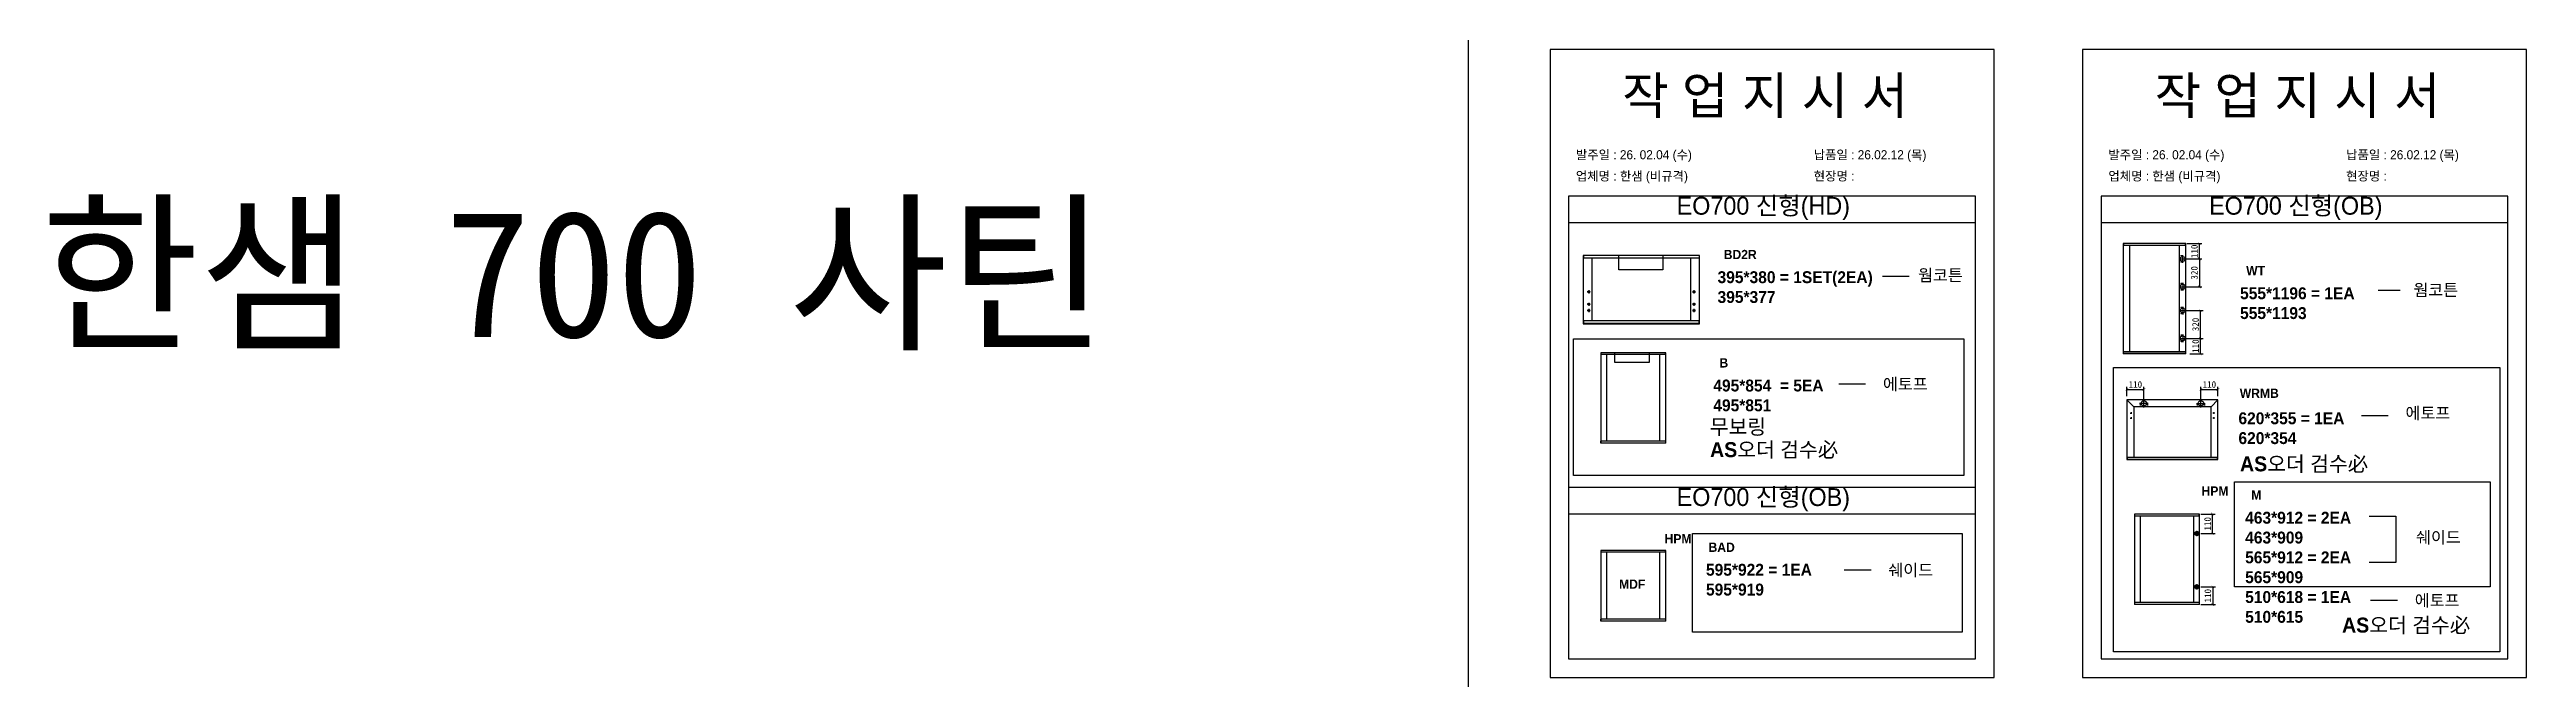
# Model space of a CAD drawing. Header units: millimetres. Extents: x -44117 to 256353, y -2095463 to 65325.
# Drawn here: x 104930 to 114304, y -690905 to -688529 of the extents above; entities that cross this region are included whole.
import ezdxf

# ---------------------------------------------------------------- set-up
doc = ezdxf.new("R2010")
doc.units = ezdxf.units.MM
doc.header["$LTSCALE"] = 10
doc.layers.add('Layer1', color=7, linetype='Continuous', lineweight=70)
doc.styles.add('MtX_Gulim', font='')
doc.styles.get('MtX_Gulim').set_extended_font_data('Gulim', bold=True)
doc.dimstyles.new('ISO-25', dxfattribs={"dimtxt": 2.5, "dimasz": 2.5, "dimexe": 1, "dimexo": 1, "dimtad": 1, "dimtxsty": 'Standard', "dimblk": 'ARCHTICK', "dimcen": 2.5, "dimadec": 0, "dimazin": 0, "dimtfac": 1, "dimtmove": 0, "dimatfit": 3, "dimfxl": 0, "dimarcsym": 0})

msp = doc.modelspace()

# ---------------------------------------------------------------- texts
at = {"linetype": 'Continuous', "style": 'MtX_Gulim'}
for s, height, p in [('BD2R', 35.049344, (111265.72975, -689321.93936)), ('WT', 35.049344, (113243.1656, -689382.82588)), ('B', 35.04934, (111249.64287, -689731.92381)), ('WRMB', 35.049344, (113218.88976, -689846.86255)), ('HPM', 35.049344, (113074.22463, -690216.80562)), ('M', 35.04934, (113262.5121, -690232.17081)), ('HPM', 35.049344, (111042.00203, -690397.46926)), ('BAD', 35.049344, (111208.34054, -690429.73563)), ('MDF', 35.049344, (110869.78421, -690569.22055))]:
    msp.add_text(s, height=height, dxfattribs=at).set_placement(p)
at = {"color": 1, "linetype": 'Continuous', "style": 'MtX_Gulim'}
for s, p in [('무보링', (111213.02566, -689984.72663)), ('AS오더 검수必', (111214.05551, -690071.09344)), ('AS오더 검수必', (113219.71014, -690124.83051)), ('AS오더 검수必', (113605.94561, -690734.97401))]:
    msp.add_text(s, height=56.637867, dxfattribs=at).set_placement(p)
at = {"attachment_point": 1}
for s, width, gutter_width, heights, insert, char_height in [('{\\fGulim|b0|i0|c129|p50;작 업 지 시 서}', 3307.3198183, 12.5, [-155.84554], (110881.54481, -688632.93037), 140), ('{\\fGulim|b0|i0|c129|p50;작 업 지 시 서}', 3307.3198183, 12.5, [-155.84554], (112896.73032, -688632.93037), 140), ('\\pt11;{\\fGulim|b0|i0|c129|p50;발주일 : 26. 02.04 (수)}', 3307.3198183, 12.5, [34.50412], (110706.33545, -688909.65079), 34.3), ('{\\fGulim|b0|i0|c129|p50;납품일 : 26.02.12 (목)}', 3307.3198183, 12.5, [35.09023], (111606.31344, -688909.65079), 34.3), ('\\pt11;{\\fGulim|b0|i0|c129|p50;발주일 : 26. 02.04 (수)}', 3307.3198183, 12.5, [34.50412], (112721.52096, -688909.65079), 34.3), ('{\\fGulim|b0|i0|c129|p50;납품일 : 26.02.12 (목)}', 3307.3198183, 12.5, [35.09023], (113621.49894, -688909.65079), 34.3), ('{\\fGulim|b0|i0|c129|p50;업체명 : 한샘 (비규격)}', 3307.3198183, 12.5, [36.11279], (110706.33545, -688990.30697), 34.3), ('{\\fGulim|b0|i0|c129|p50;현장명 : }', 3307.3198183, 12.5, [-38.2735], (111606.31344, -688990.30697), 34.3), ('{\\fGulim|b0|i0|c129|p50;업체명 : 한샘 (비규격)}', 3307.3198183, 12.5, [36.11279], (112721.52096, -688990.30697), 34.3), ('{\\fGulim|b0|i0|c129|p50;현장명 : }', 3307.3198183, 12.5, [-38.2735], (113621.49894, -688990.30697), 34.3), ('{\\f굴림|b0|i0|c129|p50;한샘} 700 {\\f굴림|b0|i0|c129|p50;사틴}', 5072.1082947, 2395.6482, [-533.35869], (104895.62473, -689137.46306), 479.1296392), ('{\\fGulim|b0|i0|c129|p50;EO700 신형(HD)}', 1597.0710432, 6.03612, [-85.06834], (111087.57113, -689085.98477), 67.6045736), ('{\\fGulim|b0|i0|c129|p50;EO700 신형(OB)}', 1597.0710432, 6.03612, [-85.06834], (113102.75664, -689085.98477), 67.6045736), ('{\\f굴림|b1|i0|c129|p50;395*380 = 1SET(2EA)^J\\C1;395*377}', 13607.1496112, 175, [-126.30952], (111242.50259, -689367.6264), 45), ('{\\f굴림|b1|i0|c129|p50;웜코튼}', 13607.1496112, 175, [-48.57143], (112001.39915, -689360.27306), 45), ('{\\f굴림|b1|i0|c129|p50;555*1196 = 1EA\\P\\C1;555*1193}', 13607.1496112, 175, [-121.36905], (113219.93845, -689428.51292), 45), ('{\\f굴림|b1|i0|c129|p50;웜코튼}', 13607.1496112, 175, [-48.57143], (113876.12868, -689416.16361), 45), ('{\\f굴림|b1|i0|c129|p50;495*854  = 5EA\\P\\C1;495*851}', 13607.1496112, 175, [-121.36905], (111226.41571, -689777.61085), 45), ('{\\f굴림|b1|i0|c129|p50;에토프}', 13607.1496112, 175, [-50.05952], (111868.41513, -689772.23301), 45), ('{\\f굴림|b1|i0|c129|p50;620*355 = 1EA\\P\\C1;620*354}', 13607.1496112, 175, [-121.30952], (113213.88456, -689901.60266), 45), ('{\\f굴림|b1|i0|c129|p50;에토프}', 13607.1496112, 175, [-50.05952], (113846.12286, -689881.80045), 45), ('{\\fGulim|b0|i0|c129|p50;EO700 신형(OB)}', 1597.0710432, 6.03612, [-85.06834], (111087.57113, -690188.37617), 67.6045736), ('{\\f굴림|b1|i0|c129|p50;463*912 = 2EA\\P\\C1;463*909\\P\\C256;565*912 = 2EA\\P\\C1;565*909\\P\\C256;510*618 = 1EA\\P\\C1;510*615}', 13607.1496112, 175, [-421.78571], (113239.28494, -690277.85785), 45), ('{\\f굴림|b1|i0|c129|p50;쉐이드}', 13607.1496112, 175, [-50], (113886.10576, -690352.03321), 45), ('{\\f굴림|b1|i0|c129|p50;595*922 = 1EA\\P\\C1;595*919}', 13607.1496112, 175, [-121.36905], (111198.69772, -690474.75145), 45), ('{\\f굴림|b1|i0|c129|p50;쉐이드}', 13607.1496112, 175, [-50], (111888.90061, -690476.15059), 45), ('{\\f굴림|b1|i0|c129|p50;에토프}', 13607.1496112, 175, [-50.05952], (113881.28436, -690590.6928), 45)]:
    msp.add_mtext_dynamic_manual_height_columns(s, width=width, gutter_width=gutter_width, heights=heights, dxfattribs=dict(at, insert=insert, char_height=char_height))

# ---------------------------------------------------------------- blocks, each defined once
blk = doc.blocks.new('_ArchTick')
at = {"color": 0, "linetype": 'ByBlock', "const_width": 0.15}
blk.add_lwpolyline([(-0.5, -0.5), (0.5, 0.5)], dxfattribs=at)
blk = doc.blocks.new('*D4740')
at = {"color": 0, "lineweight": -2}
for p, q in [((113018, -689263.3), (113075.9, -689263.3)), ((113065.9, -689321.1), (113065.9, -689263.3)), ((113018, -689321.1), (113075.9, -689321.1))]:
    blk.add_line(p, q, dxfattribs=at)
at = {"layer": 'Defpoints', "color": 0}
for p in [(113003, -689263.3), (113065.9, -689263.3), (113003, -689321.1)]:
    blk.add_point(p, dxfattribs=at)
at = {"color": 0, "lineweight": -2, "xscale": 10, "yscale": 10, "zscale": 10}
for p, rotation in [((113065.9, -689263.3), 90), ((113065.9, -689321.1), 270)]:
    blk.add_blockref('_ArchTick', p, dxfattribs=dict(at, rotation=rotation))
at = {"color": 0, "insert": (113047.1, -689292.2), "char_height": 25, "attachment_point": 5, "rotation": 90}
blk.add_mtext('110', dxfattribs=at)
blk = doc.blocks.new('*D4741')
at = {"color": 0, "lineweight": -2}
for p, q in [((113018, -689621.7), (113080.4, -689621.7)), ((113070.4, -689680.2), (113070.4, -689621.7)), ((113029.6, -689680.2), (113080.4, -689680.2))]:
    blk.add_line(p, q, dxfattribs=at)
at = {"layer": 'Defpoints', "color": 0}
for p in [(113003, -689621.7), (113070.4, -689621.7), (113014.6, -689680.2)]:
    blk.add_point(p, dxfattribs=at)
at = {"color": 0, "lineweight": -2, "xscale": 10, "yscale": 10, "zscale": 10}
for p, rotation in [((113070.4, -689621.7), 90), ((113070.4, -689680.2), 270)]:
    blk.add_blockref('_ArchTick', p, dxfattribs=dict(at, rotation=rotation))
at = {"color": 0, "insert": (113051.7, -689650.9), "char_height": 25, "attachment_point": 5, "rotation": 90}
blk.add_mtext('110', dxfattribs=at)
blk = doc.blocks.new('*D4742')
at = {"color": 0, "lineweight": -2}
for p, q in [((113018, -689516.5), (113080.4, -689516.5)), ((113070.4, -689621.7), (113070.4, -689516.5)), ((113018, -689621.7), (113080.4, -689621.7))]:
    blk.add_line(p, q, dxfattribs=at)
at = {"layer": 'Defpoints', "color": 0}
for p in [(113003, -689516.5), (113070.4, -689516.5), (113003, -689621.7)]:
    blk.add_point(p, dxfattribs=at)
at = {"color": 0, "lineweight": -2, "xscale": 10, "yscale": 10, "zscale": 10}
for p, rotation in [((113070.4, -689516.5), 90), ((113070.4, -689621.7), 270)]:
    blk.add_blockref('_ArchTick', p, dxfattribs=dict(at, rotation=rotation))
at = {"color": 0, "insert": (113051.7, -689569.1), "char_height": 25, "attachment_point": 5, "rotation": 90}
blk.add_mtext('320', dxfattribs=at)
blk = doc.blocks.new('*D4743')
at = {"color": 0, "lineweight": -2}
for p, q in [((113018, -689321.1), (113075.9, -689321.1)), ((113065.9, -689321.1), (113065.9, -689426.3)), ((113018, -689426.3), (113075.9, -689426.3))]:
    blk.add_line(p, q, dxfattribs=at)
at = {"layer": 'Defpoints', "color": 0}
for p in [(113003, -689321.1), (113003, -689426.3), (113065.9, -689426.3)]:
    blk.add_point(p, dxfattribs=at)
at = {"color": 0, "lineweight": -2, "xscale": 10, "yscale": 10, "zscale": 10}
for p, rotation in [((113065.9, -689321.1), 90), ((113065.9, -689426.3), 270)]:
    blk.add_blockref('_ArchTick', p, dxfattribs=dict(at, rotation=rotation))
at = {"color": 0, "insert": (113047.1, -689373.7), "char_height": 25, "attachment_point": 5, "rotation": 90}
blk.add_mtext('320', dxfattribs=at)
blk = doc.blocks.new('*D4744')
at = {"color": 0, "lineweight": -2}
for p, q in [((112791.6, -689839.8), (112791.6, -689805.3)), ((112791.6, -689815.3), (112856.1, -689815.3)), ((112856.1, -689852.6), (112856.1, -689805.3))]:
    blk.add_line(p, q, dxfattribs=at)
at = {"layer": 'Defpoints', "color": 0}
for p in [(112791.6, -689854.8), (112856.1, -689815.3), (112856.1, -689867.6)]:
    blk.add_point(p, dxfattribs=at)
at = {"color": 0, "lineweight": -2, "xscale": 10, "yscale": 10, "zscale": 10, "rotation": 180}
blk.add_blockref('_ArchTick', (112791.6, -689815.3), dxfattribs=at)
at = {"color": 0, "lineweight": -2, "xscale": 10, "yscale": 10, "zscale": 10}
blk.add_blockref('_ArchTick', (112856.1, -689815.3), dxfattribs=at)
at = {"color": 0, "insert": (112823.9, -689796.5), "char_height": 25, "attachment_point": 5}
blk.add_mtext('110', dxfattribs=at)
blk = doc.blocks.new('*D4745')
at = {"color": 0, "lineweight": -2}
for p, q in [((113071.7, -689852.6), (113071.7, -689805.3)), ((113071.7, -689815.3), (113136.2, -689815.3)), ((113136.2, -689839.8), (113136.2, -689805.3))]:
    blk.add_line(p, q, dxfattribs=at)
at = {"layer": 'Defpoints', "color": 0}
for p in [(113136.2, -689815.3), (113136.2, -689854.8), (113071.7, -689867.6)]:
    blk.add_point(p, dxfattribs=at)
at = {"color": 0, "lineweight": -2, "xscale": 10, "yscale": 10, "zscale": 10, "rotation": 180}
blk.add_blockref('_ArchTick', (113071.7, -689815.3), dxfattribs=at)
at = {"color": 0, "lineweight": -2, "xscale": 10, "yscale": 10, "zscale": 10}
blk.add_blockref('_ArchTick', (113136.2, -689815.3), dxfattribs=at)
at = {"color": 0, "insert": (113103.9, -689796.5), "char_height": 25, "attachment_point": 5}
blk.add_mtext('110', dxfattribs=at)
blk = doc.blocks.new('*D4746')
at = {"color": 0, "lineweight": -2}
for p, q in [((113071.3, -690286.5), (113125.9, -690286.5)), ((113115.9, -690360.1), (113115.9, -690286.5)), ((113071.3, -690360.1), (113125.9, -690360.1))]:
    blk.add_line(p, q, dxfattribs=at)
at = {"layer": 'Defpoints', "color": 0}
for p in [(113056.3, -690286.5), (113115.9, -690286.5), (113056.3, -690360.1)]:
    blk.add_point(p, dxfattribs=at)
at = {"color": 0, "lineweight": -2, "xscale": 10, "yscale": 10, "zscale": 10}
for p, rotation in [((113115.9, -690286.5), 90), ((113115.9, -690360.1), 270)]:
    blk.add_blockref('_ArchTick', p, dxfattribs=dict(at, rotation=rotation))
at = {"color": 0, "insert": (113097.2, -690323.3), "char_height": 25, "attachment_point": 5, "rotation": 90}
blk.add_mtext('110', dxfattribs=at)
blk = doc.blocks.new('*D4747')
at = {"color": 0, "lineweight": -2}
for p, q in [((113071.3, -690562), (113126.9, -690562)), ((113116.9, -690562), (113116.9, -690628.9)), ((113071.3, -690628.9), (113126.9, -690628.9))]:
    blk.add_line(p, q, dxfattribs=at)
at = {"layer": 'Defpoints', "color": 0}
for p in [(113056.3, -690562), (113056.3, -690628.9), (113116.9, -690628.9)]:
    blk.add_point(p, dxfattribs=at)
at = {"color": 0, "lineweight": -2, "xscale": 10, "yscale": 10, "zscale": 10}
for p, rotation in [((113116.9, -690562), 90), ((113116.9, -690628.9), 270)]:
    blk.add_blockref('_ArchTick', p, dxfattribs=dict(at, rotation=rotation))
at = {"color": 0, "insert": (113098.1, -690595.4), "char_height": 25, "attachment_point": 5, "rotation": 90}
blk.add_mtext('110', dxfattribs=at)

# ---------------------------------------------------------------- dimensions: what is measured, and where the dimension line sits
dim = msp.add_linear_dim(base=(113065.8772, -689263.26322), p1=(113002.95207, -689321.1003), p2=(113002.95207, -689263.26322), angle=90, text='110', dimstyle='ISO-25', override={"dimscale": 10, "dimasz": 1, "dimexo": 1.5, "dimtxsty": 'Standard'})
dim.commit()
dim.dimension.update_dxf_attribs({"geometry": '*D4740', "text_midpoint": (113065.8772, -689292.18176), "dimtype": 160})
for base, p1, p2, text, picture, middle in [((113065.8772, -689426.28285), (113002.95207, -689321.10031), (113002.95207, -689426.28285), '320', '*D4743', (113047.1272, -689373.69158)), ((113070.44866, -689516.49285), (113002.95207, -689621.67537), (113002.95207, -689516.49285), '320', '*D4742', (113051.69866, -689569.08411)), ((113070.44866, -689621.67537), (113014.59061, -689680.18007), (113002.95207, -689621.67537), '110', '*D4741', (113051.69866, -689650.92772)), ((113115.93077, -690286.50385), (113056.317, -690360.12033), (113056.317, -690286.50385), '110', '*D4746', (113097.18077, -690323.31209)), ((113116.88424, -690628.88267), (113056.317, -690561.99829), (113056.317, -690628.88267), '110', '*D4747', (113098.13424, -690595.44048))]:
    dim = msp.add_linear_dim(base=base, p1=p1, p2=p2, angle=90, text=text, dimstyle='ISO-25', override={"dimscale": 10, "dimasz": 1, "dimexo": 1.5, "dimtxsty": 'Standard'})
    dim.commit()
    dim.dimension.update_dxf_attribs({"geometry": picture, "text_midpoint": middle})
for base, p1, p2, picture, middle in [((112856.11566, -689815.25119), (112791.5956, -689854.83159), (112856.11566, -689867.55802), '*D4744', (112823.85563, -689796.50119)), ((113136.18548, -689815.25119), (113071.66543, -689867.55802), (113136.18548, -689854.83159), '*D4745', (113103.92546, -689796.50119))]:
    dim = msp.add_linear_dim(base=base, p1=p1, p2=p2, text='110', dimstyle='ISO-25', override={"dimscale": 10, "dimasz": 1, "dimexo": 1.5, "dimtxsty": 'Standard'})
    dim.commit()
    dim.dimension.update_dxf_attribs({"geometry": picture, "text_midpoint": middle})

# ---------------------------------------------------------------- linework, layer by layer
for p, q in [((112218.7382, -689083.93758), (110678.7382, -689083.93758)), ((114233.92371, -689083.93758), (112693.92371, -689083.93758)), ((112218.7382, -689183.93758), (110678.7382, -689183.93758)), ((114233.92371, -689183.93758), (112693.92371, -689183.93758)), ((112777.67503, -689262.78391), (112777.67503, -689679.99177)), ((113014.6686, -689263.26322), (112777.67503, -689263.26322)), ((113014.6686, -689270.50617), (112777.67503, -689270.50617)), ((113014.40232, -689262.51763), (112777.94132, -689262.51763)), ((112779.00646, -689262.51763), (112779.00646, -689270.50617)), ((112801.37439, -689269.9736), (112801.37439, -689672.26952)), ((112990.70296, -689672.26952), (112990.70296, -689270.50617)), ((113013.33718, -689270.50617), (113013.33718, -689262.51763)), ((113014.6686, -689679.99177), (113014.6686, -689262.78391)), ((110733.75196, -689307.97759), (110733.75196, -689566.41966)), ((111174.36236, -689308.64406), (110733.75196, -689308.64406)), ((111174.36236, -689318.71516), (110733.75196, -689318.71516)), ((111173.9921, -689307.60733), (110734.12222, -689307.60733)), ((110735.60326, -689307.60733), (110735.60326, -689318.71516)), ((110767.07543, -689318.71516), (110767.07543, -689555.68209)), ((111141.03888, -689555.68209), (111141.03888, -689318.71516)), ((111172.51105, -689307.60733), (111172.51105, -689318.71516)), ((111174.36236, -689566.41966), (111174.36236, -689307.97759)), ((112988.42748, -689321.1003), (113017.47666, -689321.1003)), ((113000.28922, -689309.11748), (112996.02866, -689309.11748)), ((113000.28922, -689333.08312), (112996.02866, -689333.08312)), ((112998.15894, -689306.9872), (112998.15894, -689311.24776)), ((112998.15894, -689330.95285), (112998.15894, -689335.2134)), ((113002.95207, -689335.6249), (113002.95207, -689306.57572)), ((110760.96613, -689445.34436), (110748.74752, -689445.34436)), ((110754.85682, -689439.23506), (110754.85682, -689451.45366)), ((111147.14819, -689445.34436), (111159.36679, -689445.34436)), ((111153.25749, -689439.23506), (111153.25749, -689451.45366)), ((111968.19477, -689387.46986), (111866.57781, -689387.46986)), ((112988.42748, -689426.28285), (113017.47666, -689426.28285)), ((113000.28922, -689414.30002), (112996.02866, -689414.30002)), ((113000.28922, -689438.26566), (112996.02866, -689438.26566)), ((112998.15894, -689412.16974), (112998.15894, -689416.4303)), ((112998.15894, -689436.13538), (112998.15894, -689440.39594)), ((113002.95207, -689411.75826), (113002.95207, -689440.80744)), ((111174.36236, -689555.68209), (110733.75196, -689555.68209)), ((111174.36236, -689565.75319), (110733.75196, -689565.75319)), ((110734.12222, -689566.78992), (111173.9921, -689566.78992)), ((110735.60326, -689555.68209), (110735.60326, -689566.78992)), ((110760.96613, -689492.73775), (110748.74752, -689492.73775)), ((110760.96613, -689516.43444), (110748.74752, -689516.43444)), ((110754.85682, -689486.62844), (110754.85682, -689498.84705)), ((110754.85682, -689510.32514), (110754.85682, -689522.54375)), ((111147.14819, -689492.73775), (111159.36679, -689492.73775)), ((111147.14819, -689516.43444), (111159.36679, -689516.43444)), ((111153.25749, -689486.62844), (111153.25749, -689498.84705)), ((111153.25749, -689510.32514), (111153.25749, -689522.54375)), ((111172.51105, -689566.78992), (111172.51105, -689555.68209)), ((112988.42748, -689516.49285), (113017.47666, -689516.49285)), ((113000.28922, -689504.51002), (112996.02866, -689504.51002)), ((113000.28922, -689528.47566), (112996.02866, -689528.47566)), ((112998.15894, -689502.37974), (112998.15894, -689506.6403)), ((112998.15894, -689526.34538), (112998.15894, -689530.60594)), ((113002.95207, -689501.96825), (113002.95207, -689531.01743)), ((112988.42748, -689621.67538), (113017.47666, -689621.67538)), ((113000.28922, -689609.69254), (112996.02866, -689609.69254)), ((113000.28922, -689633.65818), (112996.02866, -689633.65818)), ((112998.15894, -689607.56226), (112998.15894, -689611.82282)), ((112998.15894, -689631.52791), (112998.15894, -689635.78846)), ((113002.95207, -689607.15078), (113002.95207, -689636.19996)), ((110800.1183, -689676.17549), (110800.1183, -690018.06238)), ((111046.61894, -689676.61822), (110800.1183, -689676.61822)), ((111046.61894, -689683.30838), (110800.1183, -689683.30838)), ((111046.37298, -689675.92953), (110800.36426, -689675.92953)), ((110822.0089, -689682.81646), (110822.0089, -690010.92949)), ((111024.48238, -690010.92949), (111024.48238, -689683.30838)), ((111045.38913, -689683.30838), (111045.38913, -689675.92953)), ((111046.61894, -690018.06238), (111046.61894, -689676.17549)), ((113014.6686, -689672.26952), (112777.67503, -689672.26952)), ((113014.6686, -689679.51247), (112777.67503, -689679.51247)), ((113014.40232, -689680.25807), (112777.94132, -689680.25807)), ((112779.00646, -689680.25807), (112779.00646, -689672.26952)), ((113013.33718, -689672.26952), (113013.33718, -689680.25807)), ((111802.9563, -689794.8383), (111701.33479, -689794.8383)), ((112791.29964, -689854.83159), (112791.29964, -690079.17191)), ((112817.64039, -689881.17234), (112791.38633, -689854.62231)), ((113136.18548, -689854.53562), (112791.5956, -689854.53562)), ((112856.11565, -689883.70143), (112856.11565, -689851.4146)), ((113071.66544, -689883.70143), (113071.66544, -689851.4146)), ((113110.14069, -689881.17234), (113136.39475, -689854.62231)), ((113136.48144, -690079.17191), (113136.48144, -689854.83159)), ((112804.618, -689904.25749), (112810.53727, -689904.25749)), ((112804.618, -689923.19915), (112810.53727, -689923.19915)), ((112807.57764, -689901.29785), (112807.57764, -689907.21712)), ((112807.57764, -689920.23952), (112807.57764, -689926.15879)), ((112817.64039, -689881.17234), (112817.64039, -690071.1809)), ((113110.14069, -689881.17234), (112817.64039, -689881.17234)), ((112872.25907, -689867.55802), (112839.97224, -689867.55802)), ((112845.165, -689873.47729), (112840.42959, -689873.47729)), ((112842.7973, -689871.10958), (112842.7973, -689875.84499)), ((112871.80172, -689873.47729), (112867.0663, -689873.47729)), ((112869.43401, -689871.10958), (112869.43401, -689875.84499)), ((113055.52202, -689867.55802), (113087.80885, -689867.55802)), ((113060.71479, -689873.47729), (113055.97938, -689873.47729)), ((113058.34708, -689871.10958), (113058.34708, -689875.84499)), ((113087.35151, -689873.47729), (113082.61609, -689873.47729)), ((113084.9838, -689871.10958), (113084.9838, -689875.84499)), ((113110.14069, -690070.58897), (113110.14069, -689881.17234)), ((113123.16309, -689904.25749), (113117.24382, -689904.25749)), ((113123.16309, -689923.19915), (113117.24382, -689923.19915)), ((113120.20345, -689901.29785), (113120.20345, -689907.21712)), ((113120.20345, -689920.23952), (113120.20345, -689926.15879)), ((113780.66403, -689914.42554), (113679.04252, -689914.42554)), ((111046.61894, -690010.92949), (110800.1183, -690010.92949)), ((111046.61894, -690017.61965), (110800.1183, -690017.61965)), ((111046.37298, -690018.30835), (110800.36426, -690018.30835)), ((110801.34811, -690018.30835), (110801.34811, -690010.92949)), ((111045.38913, -690010.92949), (111045.38913, -690018.30835)), ((112791.29964, -690070.58897), (113136.48144, -690070.58897)), ((112791.29964, -690078.63918), (113136.18548, -690078.63918)), ((112791.5956, -690079.46788), (113136.18548, -690079.46788)), ((112792.77946, -690070.58897), (112792.77946, -690079.46788)), ((113135.00162, -690079.46788), (113135.00162, -690070.58897)), ((112218.7382, -690186.32898), (110678.7382, -690186.32898)), ((112218.7382, -690286.32898), (110678.7382, -690286.32898)), ((112820.45434, -690286.74982), (112820.45434, -690628.6367)), ((113066.95498, -690287.19255), (112820.45434, -690287.19255)), ((113066.95498, -690293.88271), (112820.45434, -690293.88271)), ((113066.70902, -690286.50385), (112820.7003, -690286.50385)), ((112842.34494, -690293.39078), (112842.34494, -690621.50382)), ((113044.81842, -690621.50382), (113044.81842, -690293.88271)), ((113065.72517, -690293.88271), (113065.72517, -690286.50385)), ((113066.95498, -690628.6367), (113066.95498, -690286.74982)), ((110800.1183, -690424.00512), (110800.1183, -690691.72947)), ((111046.61894, -690424.44785), (110800.1183, -690424.44785)), ((111046.61894, -690431.13801), (110800.1183, -690431.13801)), ((111046.37298, -690423.75916), (110800.36426, -690423.75916)), ((110822.0089, -690430.64609), (110822.0089, -690684.59659)), ((111024.48238, -690684.59659), (111024.48238, -690431.13801)), ((111045.38913, -690431.13801), (111045.38913, -690423.75916)), ((111046.61894, -690691.72947), (111046.61894, -690424.00512)), ((111823.44178, -690498.75588), (111721.82027, -690498.75588)), ((111046.61894, -690684.59659), (110800.1183, -690684.59659)), ((111046.61894, -690691.28675), (110800.1183, -690691.28675)), ((111046.37298, -690691.97544), (110800.36426, -690691.97544)), ((110801.34811, -690691.97544), (110801.34811, -690684.59659)), ((111045.38913, -690684.59659), (111045.38913, -690691.97544)), ((113066.95498, -690621.50382), (112820.45434, -690621.50382)), ((113066.95498, -690628.19398), (112820.45434, -690628.19398)), ((113066.70902, -690628.88267), (112820.7003, -690628.88267)), ((112821.68415, -690628.88267), (112821.68415, -690621.50382)), ((113065.72517, -690621.50382), (113065.72517, -690628.88267)), ((113815.82553, -690613.29809), (113714.20402, -690613.29809))]:
    msp.add_line(p, q)
at = {"color": 1}
for p in [(110300.49669, 21924.9366), (110300.49669, 14161.07811), (110300.49669, 18584.38997), (110300.49669, 10820.53148), (110300.49669, 18627.87121), (110300.49669, 10864.01272), (110300.49669, 15287.32457), (110300.49669, 7523.46608), (110300.49669, 3746.75115), (110300.49669, 21924.9366), (110300.49669, 14161.07811), (110300.49669, 18584.38997), (110300.49669, 10820.53148), (110300.49669, 18627.87121), (110300.49669, 10864.01272), (110300.49669, 15287.32457), (110300.49669, 7523.46608), (110300.49669, 3746.75115), (110300.49669, 21924.9366), (110300.49669, 14161.07811), (110300.49669, 18584.38997), (110300.49669, 10820.53148), (110300.49669, 18627.87121), (110300.49669, 10864.01272), (110300.49669, 15287.32457), (110300.49669, 7523.46608), (110300.49669, 3746.75115), (110300.49669, 21924.9366), (110300.49669, 14161.07811), (110300.49669, 18584.38997), (110300.49669, 10820.53148), (110300.49669, 18627.87121), (110300.49669, 10864.01272), (110300.49669, 15287.32457), (110300.49669, 7523.46608), (110300.49669, 3746.75115), (110300.49669, 21924.9366), (110300.49669, 14161.07811), (110300.49669, 18584.38997), (110300.49669, 10820.53148), (110300.49669, 18627.87121), (110300.49669, 10864.01272), (110300.49669, 15287.32457), (110300.49669, 7523.46608), (110300.49669, 3746.75115), (110300.49669, 21924.9366), (110300.49669, 14161.07811), (110300.49669, 18584.38997), (110300.49669, 10820.53148), (110300.49669, 18627.87121), (110300.49669, 10864.01272), (110300.49669, 15287.32457), (110300.49669, 7523.46608), (110300.49669, 3746.75115), (110300.49669, 21924.9366), (110300.49669, 14161.07811), (110300.49669, 18584.38997), (110300.49669, 10820.53148), (110300.49669, 18627.87121), (110300.49669, 10864.01272), (110300.49669, 15287.32457), (110300.49669, 7523.46608), (110300.49669, 3746.75115), (110300.49669, 21924.9366), (110300.49669, 14161.07811), (110300.49669, 18584.38997), (110300.49669, 10820.53148), (110300.49669, 18627.87121), (110300.49669, 10864.01272), (110300.49669, 15287.32457), (110300.49669, 7523.46608), (110300.49669, 3746.75115), (110300.49669, 21924.9366), (110300.49669, 14161.07811), (110300.49669, 18584.38997), (110300.49669, 10820.53148), (110300.49669, 18627.87121), (110300.49669, 10864.01272), (110300.49669, 15287.32457), (110300.49669, 7523.46608), (110300.49669, 3746.75115), (110300.49669, 21924.9366), (110300.49669, 14161.07811), (110300.49669, 18584.38997), (110300.49669, 10820.53148), (110300.49669, 18627.87121), (110300.49669, 10864.01272), (110300.49669, 15287.32457), (110300.49669, 7523.46608), (110300.49669, 3746.75115), (110300.49669, 12702.87182), (110300.49669, 4939.01333), (110300.49669, 9362.32519), (110300.49669, 1598.4667), (110300.49669, 9405.80642), (110300.49669, 1641.94794), (110300.49669, 6065.25979), (110300.49669, -1698.5987), (110300.49669, -5475.31363), (110300.49669, 12702.87182), (110300.49669, 4939.01333), (110300.49669, 9362.32519), (110300.49669, 1598.4667), (110300.49669, 9405.80642), (110300.49669, 1641.94794), (110300.49669, 6065.25979), (110300.49669, -1698.5987), (110300.49669, -5475.31363), (110300.49669, 12702.87182), (110300.49669, 4939.01333), (110300.49669, 9362.32519), (110300.49669, 1598.4667), (110300.49669, 9405.80642), (110300.49669, 1641.94794), (110300.49669, 6065.25979), (110300.49669, -1698.5987), (110300.49669, -5475.31363), (110300.49669, 12702.87182), (110300.49669, 4939.01333), (110300.49669, 9362.32519), (110300.49669, 1598.4667), (110300.49669, 9405.80642), (110300.49669, 1641.94794), (110300.49669, 6065.25979), (110300.49669, -1698.5987), (110300.49669, -5475.31363), (110300.49669, 12702.87182), (110300.49669, 4939.01333), (110300.49669, 9362.32519), (110300.49669, 1598.4667), (110300.49669, 9405.80642), (110300.49669, 1641.94794), (110300.49669, 6065.25979), (110300.49669, -1698.5987), (110300.49669, -5475.31363)]:
    msp.add_xline(p, (0, 1), dxfattribs=at)
for points in [[(110608.7382, -690904.76786), (112288.7382, -690904.76786), (112288.7382, -688528.76786), (110608.7382, -688528.76786)], [(112623.92371, -690904.76786), (114303.92371, -690904.76786), (114303.92371, -688528.76786), (112623.92371, -688528.76786)], [(113198.56364, -690164.87014), (114166.46089, -690164.87014), (114166.46089, -690561.6839), (113198.56364, -690561.6839)], [(111148.07296, -690359.87161), (112167.80032, -690359.87161), (112167.80032, -690733.53057), (111148.07296, -690733.53057)]]:
    msp.add_lwpolyline(points, close=True)
for points in [[(110678.7382, -689083.93758), (110678.7382, -690834.76786), (112218.7382, -690834.76786), (112218.7382, -689083.93758)], [(112693.92371, -689083.93758), (112693.92371, -690834.76786), (114233.92371, -690834.76786), (114233.92371, -689083.93758)], [(111035.47163, -689307.60733), (111035.47163, -689361.72218), (110868.34173, -689361.72218), (110868.34173, -689307.60733)], [(113742.90967, -689439.15089), (113826.29142, -689439.15089)], [(110983.26291, -689675.92953), (110983.26291, -689712.4777), (110853.84027, -689712.4777), (110853.84027, -689675.92953)], [(113708.79677, -690294.09587), (113810.0463, -690294.09587), (113810.0463, -690470.07718), (113708.79677, -690470.07718)]]:
    msp.add_lwpolyline(points)
for points in [[(110697.15056, -689624.01627), (112174.42934, -689624.01627), (112174.42934, -690140.87099), (110697.15056, -690140.87099)], [(112741.42667, -689732.01577), (114203.27695, -689732.01577), (114203.27695, -690807.72024), (112741.42667, -690807.72024)]]:
    msp.add_lwpolyline(points, close=True, dxfattribs=at)
for centre, radius in [((113002.95207, -689321.1003), 9.31997), ((112998.15894, -689309.11748), 0.85211), ((112998.15894, -689333.08312), 0.85211), ((110754.85682, -689445.34436), 3.70261), ((111153.25749, -689445.34436), 3.70261), ((113002.95207, -689426.28285), 9.31997), ((112998.15894, -689414.30002), 0.85211), ((112998.15894, -689438.26566), 0.85211), ((110754.85682, -689492.73775), 3.70261), ((110754.85682, -689516.43444), 3.70261), ((111153.25749, -689492.73775), 3.70261), ((111153.25749, -689516.43444), 3.70261), ((113002.95207, -689516.49285), 9.31997), ((112998.15894, -689504.51002), 0.85211), ((112998.15894, -689528.47566), 0.85211), ((113002.95207, -689621.67538), 9.31997), ((112998.15894, -689609.69254), 0.85211), ((112998.15894, -689633.65818), 0.85211), ((112807.57764, -689904.25749), 0.88789), ((112807.57764, -689923.19915), 0.88789), ((112842.7973, -689873.47729), 0.94708), ((112856.11565, -689867.55802), 10.35872), ((112869.43401, -689873.47729), 0.94708), ((113058.34708, -689873.47729), 0.94708), ((113071.66544, -689867.55802), 10.35872), ((113084.9838, -689873.47729), 0.94708), ((113120.20345, -689904.25749), 0.88789), ((113120.20345, -689923.19915), 0.88789)]:
    msp.add_circle(centre, radius)
for centre, radius, start, end in [((112777.94132, -689262.78391), 0.26628, 90, 180), ((113014.40232, -689262.78391), 0.26628, 0, 90), ((110734.12222, -689307.97759), 0.37026, 90, 180), ((111173.9921, -689307.97759), 0.37026, 0, 90), ((110734.12222, -689566.41966), 0.37026, 180, 270), ((111173.9921, -689566.41966), 0.37026, 270, 0), ((111046.37298, -689676.17549), 0.24596, 0, 90), ((112777.94132, -689679.99178), 0.26628, 180, 270), ((113014.40232, -689679.99178), 0.26628, 270, 0), ((112791.5956, -689854.83159), 0.29596, 90, 180), ((113136.18548, -689854.83159), 0.29596, 0, 90), ((110800.36426, -690018.06239), 0.24596, 180, 270), ((111046.37298, -690018.06239), 0.24596, 270, 0), ((112791.5956, -690079.17191), 0.29596, 180, 270), ((113136.18548, -690079.17191), 0.29596, 270, 0), ((113066.70902, -690286.74982), 0.24596, 0, 90), ((111046.37298, -690424.00512), 0.24596, 0, 90), ((110800.36426, -690691.72948), 0.24596, 180, 270), ((111046.37298, -690691.72948), 0.24596, 270, 0), ((112820.7003, -690628.63671), 0.24596, 180, 270), ((113066.70902, -690628.63671), 0.24596, 270, 0)]:
    msp.add_arc(centre, radius, start, end)
at = {"layer": 'Layer1'}
for p, q in [((113056.317, -690351.05513), (113056.317, -690369.18553)), ((113056.317, -690571.06349), (113056.317, -690552.93309))]:
    msp.add_line(p, q, dxfattribs=at)
for points in [[(113065.3822, -690360.12033), (113047.25179, -690360.12033)], [(113065.3822, -690561.99829), (113047.25179, -690561.99829)]]:
    msp.add_lwpolyline(points, close=True, dxfattribs=at)
for centre in [(113056.317, -690360.12033), (113056.317, -690561.99829)]:
    msp.add_circle(centre, 6.04347, dxfattribs=at)

msp.set_redraw_order([(e.dxf.handle, doc.entitydb.next_handle()) for e in msp.query("TEXT MTEXT ATTDEF DIMENSION ARC_DIMENSION")])  # texts and dimensions are drawn at this point

doc.saveas('drawing.dxf')
